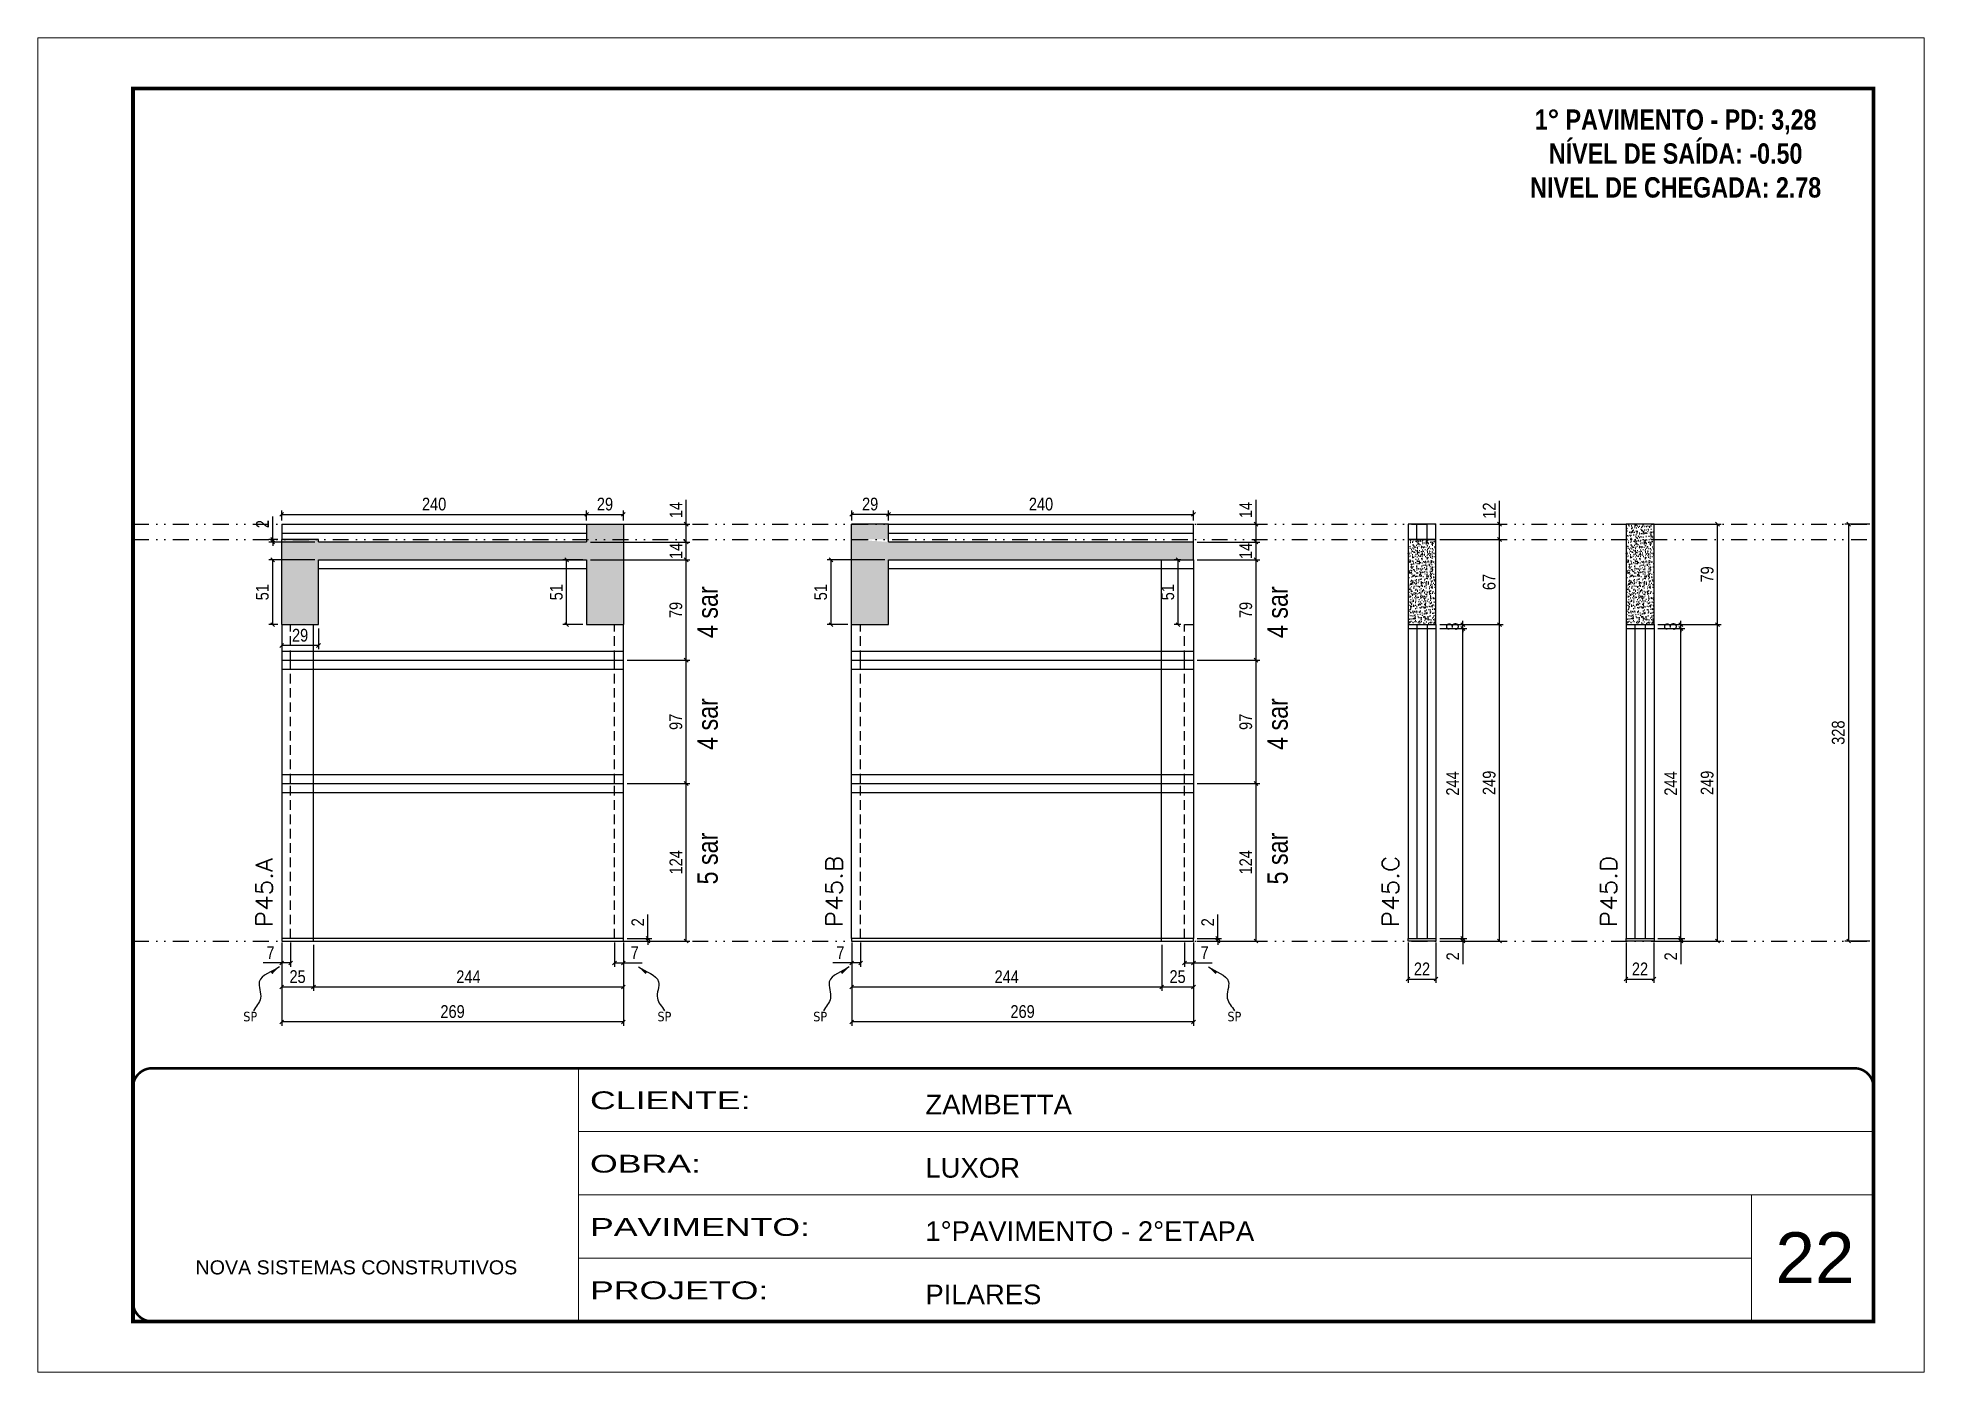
# Model space of a CAD drawing. Extents: x 14400 to 20667, y -21631 to 6985.
# Drawn here: x 16012 to 17497, y 192 to 1242 of the extents above; entities that cross this region are included whole.
import ezdxf

# ---------------------------------------------------------------- set-up
doc = ezdxf.new("R2010")
doc.units = 0
for name, pattern in [('CONTINUO', [0]), ('DASHED', [0.75, 0.5, -0.25]), ('DIVIDE2', [0.625, 0.25, -0.125, 0, -0.125, 0, -0.125]), ('HIDDEN', [0.375, 0.25, -0.125])]:
    doc.linetypes.add(name, pattern=pattern)
for name, color, linetype, lineweight in [('CARIMBO', 255, 'Continuous', 9), ('Folhas', 255, 'Continuous', 9), ('SARRAFO DE PRESSAO', 251, 'DASHED', 9), ('Texto Seção', 7, 'Continuous', 15)]:
    doc.layers.add(name, color=color, linetype=linetype, lineweight=lineweight)
for name, color, linetype in [('COTA', 241, 'Continuous'), ('NOMENCLATURA', 7, 'Continuous'), ('Nível', 160, 'Continuous'), ('Painéis', 200, 'Continuous'), ('SARR_2.2x7', 40, 'Continuous'), ('texto', 7, 'Continuous')]:
    doc.layers.add(name, color=color, linetype=linetype)
doc.styles.add('ARIAL', font='arial.ttf')
doc.styles.add('ARIAL_NARROW', font='ARIALN.TTF', dxfattribs={"height": 0.2})
doc.styles.add('COTA TECNICA', font='techl___.ttf', dxfattribs={"height": 10})
doc.styles.add('COTA TECNICA-50', font='techl___.ttf', dxfattribs={"height": 10})
doc.styles.add('REGUA-120', font='ROMANS.shx', dxfattribs={"height": 15})
doc.styles.add('ROMANC', font='techb___.ttf', dxfattribs={"height": 2.5})
doc.styles.get("Standard").update_dxf_attribs({"font": 'arial.ttf'})
doc.styles.add('Tecnologia', font='')
doc.styles.get('Tecnologia').set_extended_font_data('Forgotten Futurist')
doc.dimstyles.new('COTA PAINEL-50', dxfattribs={"dimtxt": 10, "dimasz": 3, "dimexe": 3, "dimexo": 3, "dimgap": 3, "dimtad": 1, "dimdec": 1, "dimzin": 12, "dimdsep": 46, "dimtxsty": 'COTA TECNICA-50', "dimblk1": 'OBLIQUE', "dimblk2": 'OBLIQUE', "dimsah": 1, "dimcen": 0.9, "dimclrd": 4, "dimclre": 4, "dimclrt": 240, "dimadec": 1, "dimazin": 3, "dimtfac": 1, "dimtdec": 1, "dimtmove": 0, "dimatfit": 3, "dimfxl": 1, "dimtolj": 1, "dimtzin": 12, "dimarcsym": 0})
doc.dimstyles.new('PAINEL', dxfattribs={"dimtxt": 10, "dimasz": 3, "dimexe": 3, "dimexo": 3, "dimgap": 3, "dimtad": 1, "dimdec": 1, "dimzin": 12, "dimdsep": 46, "dimtxsty": 'COTA TECNICA', "dimblk1": 'OBLIQUE', "dimblk2": 'OBLIQUE', "dimsah": 1, "dimcen": 0.9, "dimclrd": 4, "dimclre": 4, "dimclrt": 240, "dimadec": 1, "dimazin": 3, "dimtfac": 1, "dimtdec": 1, "dimtmove": 0, "dimatfit": 3, "dimfxl": 1, "dimtolj": 1, "dimtzin": 12, "dimarcsym": 0})
doc.dimstyles.get("Standard").update_dxf_attribs({"dimtxt": 0.18, "dimasz": 0.18, "dimexe": 0.18, "dimexo": 0.0625, "dimgap": 0.09, "dimtad": 0, "dimtih": 1, "dimtoh": 1, "dimdec": 4, "dimzin": 0, "dimdsep": 46, "dimtxsty": 'Standard', "dimcen": 0.09, "dimadec": 0, "dimazin": 0, "dimtfac": 1, "dimtdec": 4, "dimtofl": 0, "dimtmove": 0, "dimatfit": 3, "dimfxl": 1, "dimtolj": 1, "dimtzin": 0, "dimarcsym": 0})

msp = doc.modelspace()

# ---------------------------------------------------------------- texts
at = {"layer": 'CARIMBO', "style": 'ARIAL'}
msp.add_text('22', height=40, dxfattribs=at).set_placement((17379.83, 262))
at = {"layer": 'NOMENCLATURA', "style": 'ARIAL_NARROW'}
for s, p in [('4 sar', (16547.26, 769.5)), ('4 sar', (16995.9, 769.5)), ('4 sar', (16547.26, 681.5)), ('4 sar', (16995.9, 681.5)), ('5 sar', (16547.26, 575.65)), ('5 sar', (16995.9, 575.65))]:
    msp.add_text(s, height=16, rotation=90, dxfattribs=at).set_placement(p)
at = {"layer": 'NOMENCLATURA', "color": 2, "insert": (17301.29, 1185.44), "char_height": 16, "attachment_point": 2, "style": 'ROMANC'}
msp.add_mtext_dynamic_manual_height_columns('1° PAVIMENTO - PD: 3,28\\PNÍVEL DE SAÍDA: -0.50\\PNIVEL DE CHEGADA: 2.78', width=432.3511, gutter_width=1, heights=[0], dxfattribs=at)
at = {"layer": 'texto', "color": 0, "char_height": 7.5, "attachment_point": 5}
for insert in [(16179.24, 471.64), (16505.26, 471.64), (16627.88, 471.64), (16953.9, 471.64)]:
    msp.add_mtext('{\\fTahoma|b0|i0|c0|p34;\\C4;SP}', dxfattribs=dict(at, insert=insert))
at = {"layer": 'Texto Seção', "style": 'REGUA-120', "width": 1.1}
for s, p in [('P45.A', (16196.77, 541.9)), ('P45.B', (16645.4, 541.9)), ('P45.C', (17083.34, 541.9)), ('P45.D', (17254.98, 541.9))]:
    msp.add_text(s, height=13, rotation=90, dxfattribs=at).set_placement(p)

# ---------------------------------------------------------------- blocks, each defined once
blk = doc.blocks.new('9999999999')
at = {"color": 30, "linetype": 'CONTINUO'}
for p, q in [((98564.6, 34230.2), (98564.6, 34429.4)), ((98564.6, 34379.6), (99584, 34379.6)), ((98564.6, 34329.8), (99488, 34329.8)), ((99584, 34329.8), (99488, 34329.8)), ((99488, 34329.8), (99488, 34230.2)), ((98564.6, 34280), (99488, 34280))]:
    blk.add_line(p, q, dxfattribs=at)
at = {"color": 30, "linetype": 'CONTINUO', "const_width": 2}
blk.add_lwpolyline([(99584, 34230.2), (99584, 34414.4, 0.414214), (99569, 34429.4), (98229, 34429.4, 0.414214), (98214, 34414.4), (98214, 34245.2, 0.414214), (98229, 34230.2), (99584, 34230.2)], format="xyb", dxfattribs=at)
at = {"layer": 'Folhas'}
blk.add_lwpolyline([(98139, 34190.2), (99624, 34190.2), (99624, 35240.2), (98139, 35240.2)], close=True, dxfattribs=at)
at = {"layer": 'Folhas', "color": 30, "const_width": 3}
blk.add_lwpolyline([(98214, 34230.2), (99584, 34230.2), (99584, 35200.2), (98214, 35200.2)], close=True, dxfattribs=at)
at = {"color": 7, "linetype": 'Continuous', "ltscale": 5, "style": 'ARIAL'}
for s, height, p in [('ZAMBETTA', 15.48, (98837.7, 34393.1)), ('LUXOR', 15.48, (98837.7, 34343.3)), ('1°PAVIMENTO - 2°ETAPA', 15.483, (98837.7, 34293.5)), ('NOVA SISTEMAS CONSTRUTIVOS', 11.059, (98263.2, 34267.2)), ('PILARES', 15.48, (98837.7, 34243.7))]:
    blk.add_text(s, height=height, dxfattribs=at).set_placement(p)
at = {"layer": 'Folhas', "color": 7, "style": 'Tecnologia', "width": 1.5}
for s, p in [('CLIENTE:', (98573.7, 34397.2)), ('OBRA:', (98573.7, 34347.3)), ('PAVIMENTO:', (98573.7, 34297.5)), ('PROJETO:', (98573.7, 34247.7))]:
    blk.add_text(s, height=14, dxfattribs=at).set_placement(p)
blk = doc.blocks.new('_Oblique')
at = {"color": 0, "linetype": 'ByBlock', "lineweight": -2}
blk.add_line((-0.5, -0.5), (0.5, 0.5), dxfattribs=at)
blk = doc.blocks.new('*D1197')
at = {"layer": 'COTA', "color": 4, "lineweight": -2, "transparency": 16777216}
for p, q in [((16652.7, 530.1), (16652.7, 464.5)), ((16921.7, 530.1), (16921.7, 464.5)), ((16921.7, 467.5), (16652.7, 467.5))]:
    blk.add_line(p, q, dxfattribs=at)
at = {"layer": 'Defpoints', "color": 0, "transparency": 16777216}
for p in [(16652.7, 533.1), (16921.7, 533.1), (16652.7, 467.5)]:
    blk.add_point(p, dxfattribs=at)
at = {"layer": 'COTA', "color": 4, "lineweight": -2, "transparency": 16777216, "xscale": 3, "yscale": 3, "zscale": 3, "rotation": 180}
blk.add_blockref('_Oblique', (16652.7, 467.5), dxfattribs=at)
at = {"layer": 'COTA', "color": 4, "lineweight": -2, "transparency": 16777216, "xscale": 3, "yscale": 3, "zscale": 3}
blk.add_blockref('_Oblique', (16921.7, 467.5), dxfattribs=at)
at = {"layer": 'COTA', "color": 240, "transparency": 16777216, "insert": (16787.2, 475.6), "char_height": 10, "attachment_point": 5, "style": 'COTA TECNICA'}
blk.add_mtext('\\A1;269', dxfattribs=at)
blk = doc.blocks.new('*D1198')
at = {"layer": 'COTA', "color": 4, "lineweight": -2, "transparency": 16777216}
for p, q in [((16914.7, 530.1), (16914.7, 510.9)), ((16921.7, 528.1), (16921.7, 510.9)), ((16914.7, 513.9), (16921.7, 513.9)), ((16921.7, 513.9), (16936.4, 513.9))]:
    blk.add_line(p, q, dxfattribs=at)
at = {"layer": 'Defpoints', "color": 0, "transparency": 16777216}
for p in [(16914.7, 533.1), (16921.7, 531.1), (16921.7, 513.9)]:
    blk.add_point(p, dxfattribs=at)
at = {"layer": 'COTA', "color": 4, "lineweight": -2, "transparency": 16777216, "xscale": 3, "yscale": 3, "zscale": 3, "rotation": 180}
blk.add_blockref('_Oblique', (16914.7, 513.9), dxfattribs=at)
at = {"layer": 'COTA', "color": 4, "lineweight": -2, "transparency": 16777216, "xscale": 3, "yscale": 3, "zscale": 3}
blk.add_blockref('_Oblique', (16921.7, 513.9), dxfattribs=at)
at = {"layer": 'COTA', "color": 240, "transparency": 16777216, "insert": (16930.5, 522), "char_height": 10, "attachment_point": 5, "style": 'COTA TECNICA-50'}
blk.add_mtext('\\A1;7', dxfattribs=at)
blk = doc.blocks.new('*D1199')
at = {"layer": 'COTA', "color": 4, "lineweight": -2, "transparency": 16777216}
for p, q in [((16652.7, 528.1), (16652.7, 510.9)), ((16659.7, 530.1), (16659.7, 510.9)), ((16652.7, 513.9), (16637.9, 513.9)), ((16659.7, 513.9), (16652.7, 513.9))]:
    blk.add_line(p, q, dxfattribs=at)
at = {"layer": 'Defpoints', "color": 0, "transparency": 16777216}
for p in [(16652.7, 531.1), (16659.7, 533.1), (16652.7, 513.9)]:
    blk.add_point(p, dxfattribs=at)
at = {"layer": 'COTA', "color": 4, "lineweight": -2, "transparency": 16777216, "xscale": 3, "yscale": 3, "zscale": 3, "rotation": 180}
blk.add_blockref('_Oblique', (16652.7, 513.9), dxfattribs=at)
at = {"layer": 'COTA', "color": 4, "lineweight": -2, "transparency": 16777216, "xscale": 3, "yscale": 3, "zscale": 3}
blk.add_blockref('_Oblique', (16659.7, 513.9), dxfattribs=at)
at = {"layer": 'COTA', "color": 240, "transparency": 16777216, "insert": (16643.8, 522), "char_height": 10, "attachment_point": 5, "style": 'COTA TECNICA-50'}
blk.add_mtext('\\A1;7', dxfattribs=at)
blk = doc.blocks.new('*D1200')
at = {"layer": 'COTA', "color": 4, "lineweight": -2, "transparency": 16777216}
for p, q in [((16940.9, 533.1), (16940.9, 551.9)), ((16924.7, 533.1), (16943.9, 533.1)), ((16924.7, 531.1), (16943.9, 531.1)), ((16940.9, 531.1), (16940.9, 533.1)), ((16940.9, 531.1), (16940.9, 528.1))]:
    blk.add_line(p, q, dxfattribs=at)
at = {"layer": 'Defpoints', "color": 0, "transparency": 16777216}
for p in [(16921.7, 533.1), (16921.7, 531.1), (16940.9, 531.1)]:
    blk.add_point(p, dxfattribs=at)
at = {"layer": 'COTA', "color": 4, "lineweight": -2, "transparency": 16777216, "xscale": 3, "yscale": 3, "zscale": 3}
for p, rotation in [((16940.9, 533.1), 270), ((16940.9, 531.1), 90)]:
    blk.add_blockref('_Oblique', p, dxfattribs=dict(at, rotation=rotation))
at = {"layer": 'COTA', "color": 240, "transparency": 16777216, "insert": (16932.9, 545.9), "char_height": 10, "attachment_point": 5, "rotation": 90, "style": 'COTA TECNICA-50'}
blk.add_mtext('\\A1;2', dxfattribs=at)
blk = doc.blocks.new('*D1201')
at = {"layer": 'COTA', "color": 4, "linetype": 'ByBlock', "lineweight": -2, "transparency": 16777216}
for p, q in [((16924.7, 655.1), (16974, 655.1)), ((16971, 531.1), (16971, 655.1)), ((16924.7, 531.1), (16974, 531.1))]:
    blk.add_line(p, q, dxfattribs=at)
at = {"layer": 'Defpoints', "color": 0, "linetype": 'ByBlock', "transparency": 16777216}
for p in [(16921.7, 655.1), (16971, 655.1), (16921.7, 531.1)]:
    blk.add_point(p, dxfattribs=at)
at = {"layer": 'COTA', "color": 4, "linetype": 'ByBlock', "lineweight": -2, "transparency": 16777216, "xscale": 3, "yscale": 3, "zscale": 3}
for p, rotation in [((16971, 655.1), 90), ((16971, 531.1), 270)]:
    blk.add_blockref('_Oblique', p, dxfattribs=dict(at, rotation=rotation))
at = {"layer": 'COTA', "color": 240, "linetype": 'ByBlock', "transparency": 16777216, "insert": (16962.9, 593.1), "char_height": 10, "attachment_point": 5, "rotation": 90, "style": 'COTA TECNICA'}
blk.add_mtext('\\A1;124', dxfattribs=at)
blk = doc.blocks.new('*D1202')
at = {"layer": 'COTA', "color": 4, "lineweight": -2, "transparency": 16777216}
for p, q in [((16896.7, 528.1), (16896.7, 492)), ((16921.7, 528.1), (16921.7, 492)), ((16896.7, 495), (16921.7, 495))]:
    blk.add_line(p, q, dxfattribs=at)
at = {"layer": 'Defpoints', "color": 0, "transparency": 16777216}
for p in [(16896.7, 531.1), (16921.7, 531.1), (16921.7, 495)]:
    blk.add_point(p, dxfattribs=at)
at = {"layer": 'COTA', "color": 4, "lineweight": -2, "transparency": 16777216, "xscale": 3, "yscale": 3, "zscale": 3, "rotation": 180}
blk.add_blockref('_Oblique', (16896.7, 495), dxfattribs=at)
at = {"layer": 'COTA', "color": 4, "lineweight": -2, "transparency": 16777216, "xscale": 3, "yscale": 3, "zscale": 3}
blk.add_blockref('_Oblique', (16921.7, 495), dxfattribs=at)
at = {"layer": 'COTA', "color": 240, "transparency": 16777216, "insert": (16909.2, 503.1), "char_height": 10, "attachment_point": 5, "style": 'COTA TECNICA'}
blk.add_mtext('\\A1;25', dxfattribs=at)
blk = doc.blocks.new('*D1203')
at = {"layer": 'COTA', "color": 4, "lineweight": -2, "transparency": 16777216}
for p, q in [((16652.7, 528.1), (16652.7, 492)), ((16896.7, 528.1), (16896.7, 492)), ((16652.7, 495), (16896.7, 495))]:
    blk.add_line(p, q, dxfattribs=at)
at = {"layer": 'Defpoints', "color": 0, "transparency": 16777216}
for p in [(16652.7, 531.1), (16896.7, 531.1), (16896.7, 495)]:
    blk.add_point(p, dxfattribs=at)
at = {"layer": 'COTA', "color": 4, "lineweight": -2, "transparency": 16777216, "xscale": 3, "yscale": 3, "zscale": 3, "rotation": 180}
blk.add_blockref('_Oblique', (16652.7, 495), dxfattribs=at)
at = {"layer": 'COTA', "color": 4, "lineweight": -2, "transparency": 16777216, "xscale": 3, "yscale": 3, "zscale": 3}
blk.add_blockref('_Oblique', (16896.7, 495), dxfattribs=at)
at = {"layer": 'COTA', "color": 240, "transparency": 16777216, "insert": (16774.7, 503), "char_height": 10, "attachment_point": 5, "style": 'COTA TECNICA'}
blk.add_mtext('\\A1;244', dxfattribs=at)
blk = doc.blocks.new('*D1204')
at = {"layer": 'COTA', "color": 4, "lineweight": -2, "transparency": 16777216}
for p, q in [((16204, 530.1), (16204, 464.5)), ((16473, 530.1), (16473, 464.5)), ((16473, 467.5), (16204, 467.5))]:
    blk.add_line(p, q, dxfattribs=at)
at = {"layer": 'Defpoints', "color": 0, "transparency": 16777216}
for p in [(16204, 533.1), (16473, 533.1), (16204, 467.5)]:
    blk.add_point(p, dxfattribs=at)
at = {"layer": 'COTA', "color": 4, "lineweight": -2, "transparency": 16777216, "xscale": 3, "yscale": 3, "zscale": 3, "rotation": 180}
blk.add_blockref('_Oblique', (16204, 467.5), dxfattribs=at)
at = {"layer": 'COTA', "color": 4, "lineweight": -2, "transparency": 16777216, "xscale": 3, "yscale": 3, "zscale": 3}
blk.add_blockref('_Oblique', (16473, 467.5), dxfattribs=at)
at = {"layer": 'COTA', "color": 240, "transparency": 16777216, "insert": (16338.5, 475.6), "char_height": 10, "attachment_point": 5, "style": 'COTA TECNICA'}
blk.add_mtext('\\A1;269', dxfattribs=at)
blk = doc.blocks.new('*D1205')
at = {"layer": 'COTA', "color": 4, "lineweight": -2, "transparency": 16777216}
for p, q in [((16466, 530.1), (16466, 510.9)), ((16473, 528.1), (16473, 510.9)), ((16466, 513.9), (16473, 513.9)), ((16473, 513.9), (16487.7, 513.9))]:
    blk.add_line(p, q, dxfattribs=at)
at = {"layer": 'Defpoints', "color": 0, "transparency": 16777216}
for p in [(16466, 533.1), (16473, 531.1), (16473, 513.9)]:
    blk.add_point(p, dxfattribs=at)
at = {"layer": 'COTA', "color": 4, "lineweight": -2, "transparency": 16777216, "xscale": 3, "yscale": 3, "zscale": 3, "rotation": 180}
blk.add_blockref('_Oblique', (16466, 513.9), dxfattribs=at)
at = {"layer": 'COTA', "color": 4, "lineweight": -2, "transparency": 16777216, "xscale": 3, "yscale": 3, "zscale": 3}
blk.add_blockref('_Oblique', (16473, 513.9), dxfattribs=at)
at = {"layer": 'COTA', "color": 240, "transparency": 16777216, "insert": (16481.9, 522), "char_height": 10, "attachment_point": 5, "style": 'COTA TECNICA-50'}
blk.add_mtext('\\A1;7', dxfattribs=at)
blk = doc.blocks.new('*D1206')
at = {"layer": 'COTA', "color": 4, "lineweight": -2, "transparency": 16777216}
for p, q in [((16204, 528.1), (16204, 510.9)), ((16211, 530.1), (16211, 510.9)), ((16204, 513.9), (16189.3, 513.9)), ((16211, 513.9), (16204, 513.9))]:
    blk.add_line(p, q, dxfattribs=at)
at = {"layer": 'Defpoints', "color": 0, "transparency": 16777216}
for p in [(16204, 531.1), (16211, 533.1), (16204, 513.9)]:
    blk.add_point(p, dxfattribs=at)
at = {"layer": 'COTA', "color": 4, "lineweight": -2, "transparency": 16777216, "xscale": 3, "yscale": 3, "zscale": 3, "rotation": 180}
blk.add_blockref('_Oblique', (16204, 513.9), dxfattribs=at)
at = {"layer": 'COTA', "color": 4, "lineweight": -2, "transparency": 16777216, "xscale": 3, "yscale": 3, "zscale": 3}
blk.add_blockref('_Oblique', (16211, 513.9), dxfattribs=at)
at = {"layer": 'COTA', "color": 240, "transparency": 16777216, "insert": (16195.2, 522), "char_height": 10, "attachment_point": 5, "style": 'COTA TECNICA-50'}
blk.add_mtext('\\A1;7', dxfattribs=at)
blk = doc.blocks.new('*D1207')
at = {"layer": 'COTA', "color": 4, "lineweight": -2, "transparency": 16777216}
for p, q in [((16492.3, 533.1), (16492.3, 551.9)), ((16476, 533.1), (16495.3, 533.1)), ((16476, 531.1), (16495.3, 531.1)), ((16492.3, 531.1), (16492.3, 533.1)), ((16492.3, 531.1), (16492.3, 528.1))]:
    blk.add_line(p, q, dxfattribs=at)
at = {"layer": 'Defpoints', "color": 0, "transparency": 16777216}
for p in [(16473, 533.1), (16473, 531.1), (16492.3, 531.1)]:
    blk.add_point(p, dxfattribs=at)
at = {"layer": 'COTA', "color": 4, "lineweight": -2, "transparency": 16777216, "xscale": 3, "yscale": 3, "zscale": 3}
for p, rotation in [((16492.3, 533.1), 270), ((16492.3, 531.1), 90)]:
    blk.add_blockref('_Oblique', p, dxfattribs=dict(at, rotation=rotation))
at = {"layer": 'COTA', "color": 240, "transparency": 16777216, "insert": (16484.3, 545.9), "char_height": 10, "attachment_point": 5, "rotation": 90, "style": 'COTA TECNICA-50'}
blk.add_mtext('\\A1;2', dxfattribs=at)
blk = doc.blocks.new('*D1208')
at = {"layer": 'COTA', "color": 4, "linetype": 'ByBlock', "lineweight": -2, "transparency": 16777216}
for p, q in [((16476, 655.1), (16525.4, 655.1)), ((16522.4, 531.1), (16522.4, 655.1)), ((16476, 531.1), (16525.4, 531.1))]:
    blk.add_line(p, q, dxfattribs=at)
at = {"layer": 'Defpoints', "color": 0, "linetype": 'ByBlock', "transparency": 16777216}
for p in [(16473, 655.1), (16522.4, 655.1), (16473, 531.1)]:
    blk.add_point(p, dxfattribs=at)
at = {"layer": 'COTA', "color": 4, "linetype": 'ByBlock', "lineweight": -2, "transparency": 16777216, "xscale": 3, "yscale": 3, "zscale": 3}
for p, rotation in [((16522.4, 655.1), 90), ((16522.4, 531.1), 270)]:
    blk.add_blockref('_Oblique', p, dxfattribs=dict(at, rotation=rotation))
at = {"layer": 'COTA', "color": 240, "linetype": 'ByBlock', "transparency": 16777216, "insert": (16514.3, 593.1), "char_height": 10, "attachment_point": 5, "rotation": 90, "style": 'COTA TECNICA'}
blk.add_mtext('\\A1;124', dxfattribs=at)
blk = doc.blocks.new('*D1209')
at = {"layer": 'COTA', "color": 4, "lineweight": -2, "transparency": 16777216}
for p, q in [((16229, 528.1), (16229, 492)), ((16473, 528.1), (16473, 492)), ((16229, 495), (16473, 495))]:
    blk.add_line(p, q, dxfattribs=at)
at = {"layer": 'Defpoints', "color": 0, "transparency": 16777216}
for p in [(16229, 531.1), (16473, 531.1), (16473, 495)]:
    blk.add_point(p, dxfattribs=at)
at = {"layer": 'COTA', "color": 4, "lineweight": -2, "transparency": 16777216, "xscale": 3, "yscale": 3, "zscale": 3, "rotation": 180}
blk.add_blockref('_Oblique', (16229, 495), dxfattribs=at)
at = {"layer": 'COTA', "color": 4, "lineweight": -2, "transparency": 16777216, "xscale": 3, "yscale": 3, "zscale": 3}
blk.add_blockref('_Oblique', (16473, 495), dxfattribs=at)
at = {"layer": 'COTA', "color": 240, "transparency": 16777216, "insert": (16351, 503), "char_height": 10, "attachment_point": 5, "style": 'COTA TECNICA'}
blk.add_mtext('\\A1;244', dxfattribs=at)
blk = doc.blocks.new('*D1210')
at = {"layer": 'COTA', "color": 4, "lineweight": -2, "transparency": 16777216}
for p, q in [((16204, 528.1), (16204, 492)), ((16229, 528.1), (16229, 492)), ((16204, 495), (16229, 495))]:
    blk.add_line(p, q, dxfattribs=at)
at = {"layer": 'Defpoints', "color": 0, "transparency": 16777216}
for p in [(16204, 531.1), (16229, 531.1), (16229, 495)]:
    blk.add_point(p, dxfattribs=at)
at = {"layer": 'COTA', "color": 4, "lineweight": -2, "transparency": 16777216, "xscale": 3, "yscale": 3, "zscale": 3, "rotation": 180}
blk.add_blockref('_Oblique', (16204, 495), dxfattribs=at)
at = {"layer": 'COTA', "color": 4, "lineweight": -2, "transparency": 16777216, "xscale": 3, "yscale": 3, "zscale": 3}
blk.add_blockref('_Oblique', (16229, 495), dxfattribs=at)
at = {"layer": 'COTA', "color": 240, "transparency": 16777216, "insert": (16216.5, 503.1), "char_height": 10, "attachment_point": 5, "style": 'COTA TECNICA'}
blk.add_mtext('\\A1;25', dxfattribs=at)
blk = doc.blocks.new('*D1211')
at = {"layer": 'COTA', "color": 4, "lineweight": -2, "transparency": 16777216}
for p, q in [((16447, 845.1), (16525.4, 845.1)), ((16522.4, 831.1), (16522.4, 845.1)), ((16447, 831.1), (16525.4, 831.1))]:
    blk.add_line(p, q, dxfattribs=at)
at = {"layer": 'Defpoints', "color": 0, "transparency": 16777216}
for p in [(16444, 845.1), (16522.4, 845.1), (16444, 831.1)]:
    blk.add_point(p, dxfattribs=at)
at = {"layer": 'COTA', "color": 4, "lineweight": -2, "transparency": 16777216, "xscale": 3, "yscale": 3, "zscale": 3}
for p, rotation in [((16522.4, 845.1), 90), ((16522.4, 831.1), 270)]:
    blk.add_blockref('_Oblique', p, dxfattribs=dict(at, rotation=rotation))
at = {"layer": 'COTA', "color": 240, "transparency": 16777216, "insert": (16514.3, 838.1), "char_height": 10, "attachment_point": 5, "rotation": 90, "style": 'COTA TECNICA'}
blk.add_mtext('\\A1;14', dxfattribs=at)
blk = doc.blocks.new('*D1212')
at = {"layer": 'COTA', "color": 4, "lineweight": -2, "transparency": 16777216}
for p, q in [((16924.7, 752.1), (16974, 752.1)), ((16971, 655.1), (16971, 752.1)), ((16924.7, 655.1), (16974, 655.1))]:
    blk.add_line(p, q, dxfattribs=at)
at = {"layer": 'Defpoints', "color": 0, "transparency": 16777216}
for p in [(16921.7, 752.1), (16971, 752.1), (16921.7, 655.1)]:
    blk.add_point(p, dxfattribs=at)
at = {"layer": 'COTA', "color": 4, "lineweight": -2, "transparency": 16777216, "xscale": 3, "yscale": 3, "zscale": 3}
for p, rotation in [((16971, 752.1), 90), ((16971, 655.1), 270)]:
    blk.add_blockref('_Oblique', p, dxfattribs=dict(at, rotation=rotation))
at = {"layer": 'COTA', "color": 240, "transparency": 16777216, "insert": (16962.9, 703.6), "char_height": 10, "attachment_point": 5, "rotation": 90, "style": 'COTA TECNICA'}
blk.add_mtext('\\A1;97', dxfattribs=at)
blk = doc.blocks.new('*D1213')
at = {"layer": 'COTA', "color": 4, "lineweight": -2, "transparency": 16777216}
for p, q in [((16924.7, 831.1), (16974, 831.1)), ((16971, 752.1), (16971, 831.1)), ((16924.7, 752.1), (16974, 752.1))]:
    blk.add_line(p, q, dxfattribs=at)
at = {"layer": 'Defpoints', "color": 0, "transparency": 16777216}
for p in [(16921.7, 831.1), (16971, 831.1), (16921.7, 752.1)]:
    blk.add_point(p, dxfattribs=at)
at = {"layer": 'COTA', "color": 4, "lineweight": -2, "transparency": 16777216, "xscale": 3, "yscale": 3, "zscale": 3}
for p, rotation in [((16971, 831.1), 90), ((16971, 752.1), 270)]:
    blk.add_blockref('_Oblique', p, dxfattribs=dict(at, rotation=rotation))
at = {"layer": 'COTA', "color": 240, "transparency": 16777216, "insert": (16962.9, 791.6), "char_height": 10, "attachment_point": 5, "rotation": 90, "style": 'COTA TECNICA'}
blk.add_mtext('\\A1;79', dxfattribs=at)
blk = doc.blocks.new('*D1214')
at = {"layer": 'COTA', "color": 4, "lineweight": -2, "transparency": 16777216}
for p, q in [((16924.7, 845.1), (16974, 845.1)), ((16971, 831.1), (16971, 845.1)), ((16924.7, 831.1), (16974, 831.1))]:
    blk.add_line(p, q, dxfattribs=at)
at = {"layer": 'Defpoints', "color": 0, "transparency": 16777216}
for p in [(16921.7, 845.1), (16971, 845.1), (16921.7, 831.1)]:
    blk.add_point(p, dxfattribs=at)
at = {"layer": 'COTA', "color": 4, "lineweight": -2, "transparency": 16777216, "xscale": 3, "yscale": 3, "zscale": 3}
for p, rotation in [((16971, 845.1), 90), ((16971, 831.1), 270)]:
    blk.add_blockref('_Oblique', p, dxfattribs=dict(at, rotation=rotation))
at = {"layer": 'COTA', "color": 240, "transparency": 16777216, "insert": (16962.9, 838.1), "char_height": 10, "attachment_point": 5, "rotation": 90, "style": 'COTA TECNICA'}
blk.add_mtext('\\A1;14', dxfattribs=at)
blk = doc.blocks.new('*D1189')
at = {"layer": 'COTA', "color": 4, "lineweight": -2, "transparency": 16777216}
for p, q in [((16476, 752.1), (16525.4, 752.1)), ((16522.4, 655.1), (16522.4, 752.1)), ((16476, 655.1), (16525.4, 655.1))]:
    blk.add_line(p, q, dxfattribs=at)
at = {"layer": 'Defpoints', "color": 0, "transparency": 16777216}
for p in [(16473, 752.1), (16522.4, 752.1), (16473, 655.1)]:
    blk.add_point(p, dxfattribs=at)
at = {"layer": 'COTA', "color": 4, "lineweight": -2, "transparency": 16777216, "xscale": 3, "yscale": 3, "zscale": 3}
for p, rotation in [((16522.4, 752.1), 90), ((16522.4, 655.1), 270)]:
    blk.add_blockref('_Oblique', p, dxfattribs=dict(at, rotation=rotation))
at = {"layer": 'COTA', "color": 240, "transparency": 16777216, "insert": (16514.3, 703.6), "char_height": 10, "attachment_point": 5, "rotation": 90, "style": 'COTA TECNICA'}
blk.add_mtext('\\A1;97', dxfattribs=at)
blk = doc.blocks.new('*D1190')
at = {"layer": 'COTA', "color": 4, "lineweight": -2, "transparency": 16777216}
for p, q in [((16447, 831.1), (16525.4, 831.1)), ((16522.4, 752.1), (16522.4, 831.1)), ((16476, 752.1), (16525.4, 752.1))]:
    blk.add_line(p, q, dxfattribs=at)
at = {"layer": 'Defpoints', "color": 0, "transparency": 16777216}
for p in [(16444, 831.1), (16522.4, 831.1), (16473, 752.1)]:
    blk.add_point(p, dxfattribs=at)
at = {"layer": 'COTA', "color": 4, "lineweight": -2, "transparency": 16777216, "xscale": 3, "yscale": 3, "zscale": 3}
for p, rotation in [((16522.4, 831.1), 90), ((16522.4, 752.1), 270)]:
    blk.add_blockref('_Oblique', p, dxfattribs=dict(at, rotation=rotation))
at = {"layer": 'COTA', "color": 240, "transparency": 16777216, "insert": (16514.3, 791.6), "char_height": 10, "attachment_point": 5, "rotation": 90, "style": 'COTA TECNICA'}
blk.add_mtext('\\A1;79', dxfattribs=at)
blk = doc.blocks.new('*D1215')
at = {"layer": 'COTA', "color": 4, "lineweight": -2, "transparency": 16777216}
for p, q in [((17454, 859.1), (17434.5, 859.1)), ((17437.5, 531.1), (17437.5, 859.1)), ((17454, 531.1), (17434.5, 531.1))]:
    blk.add_line(p, q, dxfattribs=at)
at = {"layer": 'Defpoints', "color": 0, "transparency": 16777216}
for p in [(17437.5, 859.1), (17457, 859.1), (17457, 531.1)]:
    blk.add_point(p, dxfattribs=at)
at = {"layer": 'COTA', "color": 4, "lineweight": -2, "transparency": 16777216, "xscale": 3, "yscale": 3, "zscale": 3}
for p, rotation in [((17437.5, 859.1), 90), ((17437.5, 531.1), 270)]:
    blk.add_blockref('_Oblique', p, dxfattribs=dict(at, rotation=rotation))
at = {"layer": 'COTA', "color": 240, "transparency": 16777216, "insert": (17429.3, 695.1), "char_height": 10, "attachment_point": 5, "rotation": 90, "style": 'COTA TECNICA'}
blk.add_mtext('\\A1;328', dxfattribs=at)
blk = doc.blocks.new('*D1216')
at = {"layer": 'COTA', "color": 4, "lineweight": -2, "transparency": 16777216}
for p, q in [((16652.7, 862.1), (16652.7, 869.8)), ((16681.7, 866.8), (16652.7, 866.8)), ((16681.7, 862.1), (16681.7, 869.8))]:
    blk.add_line(p, q, dxfattribs=at)
at = {"layer": 'Defpoints', "color": 0, "transparency": 16777216}
for p in [(16652.7, 866.8), (16652.7, 859.1), (16681.7, 859.1)]:
    blk.add_point(p, dxfattribs=at)
at = {"layer": 'COTA', "color": 4, "lineweight": -2, "transparency": 16777216, "xscale": 3, "yscale": 3, "zscale": 3, "rotation": 180}
blk.add_blockref('_Oblique', (16652.7, 866.8), dxfattribs=at)
at = {"layer": 'COTA', "color": 4, "lineweight": -2, "transparency": 16777216, "xscale": 3, "yscale": 3, "zscale": 3}
blk.add_blockref('_Oblique', (16681.7, 866.8), dxfattribs=at)
at = {"layer": 'COTA', "color": 240, "transparency": 16777216, "insert": (16667.2, 874.9), "char_height": 10, "attachment_point": 5, "style": 'COTA TECNICA'}
blk.add_mtext('\\A1;29', dxfattribs=at)
blk = doc.blocks.new('*D1217')
at = {"layer": 'COTA', "color": 4, "lineweight": -2, "transparency": 16777216}
for p, q in [((16678.7, 831.1), (16633.4, 831.1)), ((16636.4, 780.1), (16636.4, 831.1)), ((16649.7, 780.1), (16633.4, 780.1))]:
    blk.add_line(p, q, dxfattribs=at)
at = {"layer": 'Defpoints', "color": 0, "transparency": 16777216}
for p in [(16636.4, 831.1), (16681.7, 831.1), (16652.7, 780.1)]:
    blk.add_point(p, dxfattribs=at)
at = {"layer": 'COTA', "color": 4, "lineweight": -2, "transparency": 16777216, "xscale": 3, "yscale": 3, "zscale": 3}
for p, rotation in [((16636.4, 831.1), 90), ((16636.4, 780.1), 270)]:
    blk.add_blockref('_Oblique', p, dxfattribs=dict(at, rotation=rotation))
at = {"layer": 'COTA', "color": 240, "transparency": 16777216, "insert": (16628.3, 805.6), "char_height": 10, "attachment_point": 5, "rotation": 90, "style": 'COTA TECNICA'}
blk.add_mtext('\\A1;51', dxfattribs=at)
blk = doc.blocks.new('*D1218')
at = {"layer": 'COTA', "color": 4, "lineweight": -2, "transparency": 16777216}
for p, q in [((16681.7, 862.1), (16681.7, 869.8)), ((16681.7, 866.8), (16921.7, 866.8)), ((16921.7, 862.1), (16921.7, 869.8))]:
    blk.add_line(p, q, dxfattribs=at)
at = {"layer": 'Defpoints', "color": 0, "transparency": 16777216}
for p in [(16921.7, 866.8), (16681.7, 859.1), (16921.7, 859.1)]:
    blk.add_point(p, dxfattribs=at)
at = {"layer": 'COTA', "color": 4, "lineweight": -2, "transparency": 16777216, "xscale": 3, "yscale": 3, "zscale": 3, "rotation": 180}
blk.add_blockref('_Oblique', (16681.7, 866.8), dxfattribs=at)
at = {"layer": 'COTA', "color": 4, "lineweight": -2, "transparency": 16777216, "xscale": 3, "yscale": 3, "zscale": 3}
blk.add_blockref('_Oblique', (16921.7, 866.8), dxfattribs=at)
at = {"layer": 'COTA', "color": 240, "transparency": 16777216, "insert": (16801.7, 874.9), "char_height": 10, "attachment_point": 5, "style": 'COTA TECNICA'}
blk.add_mtext('\\A1;240', dxfattribs=at)
blk = doc.blocks.new('*D1219')
at = {"layer": 'COTA', "color": 4, "lineweight": -2, "transparency": 16777216}
for p, q in [((16971, 859.1), (16971, 878.3)), ((16924.7, 859.1), (16974, 859.1)), ((16971, 845.1), (16971, 859.1)), ((16924.7, 845.1), (16974, 845.1))]:
    blk.add_line(p, q, dxfattribs=at)
at = {"layer": 'Defpoints', "color": 0, "transparency": 16777216}
for p in [(16921.7, 859.1), (16971, 859.1), (16921.7, 845.1)]:
    blk.add_point(p, dxfattribs=at)
at = {"layer": 'COTA', "color": 4, "lineweight": -2, "transparency": 16777216, "xscale": 3, "yscale": 3, "zscale": 3}
for p, rotation in [((16971, 859.1), 90), ((16971, 845.1), 270)]:
    blk.add_blockref('_Oblique', p, dxfattribs=dict(at, rotation=rotation))
at = {"layer": 'COTA', "color": 240, "transparency": 16777216, "insert": (16962.9, 870.2), "char_height": 10, "attachment_point": 5, "rotation": 90, "style": 'COTA TECNICA'}
blk.add_mtext('\\A1;14', dxfattribs=at)
blk = doc.blocks.new('*D1220')
at = {"layer": 'COTA', "color": 4, "lineweight": -2, "transparency": 16777216}
for p, q in [((16911.7, 831.1), (16906.6, 831.1)), ((16909.6, 780.1), (16909.6, 831.1)), ((16911.7, 780.1), (16906.6, 780.1))]:
    blk.add_line(p, q, dxfattribs=at)
at = {"layer": 'Defpoints', "color": 0, "transparency": 16777216}
for p in [(16909.6, 831.1), (16914.7, 831.1), (16914.7, 780.1)]:
    blk.add_point(p, dxfattribs=at)
at = {"layer": 'COTA', "color": 4, "lineweight": -2, "transparency": 16777216, "xscale": 3, "yscale": 3, "zscale": 3}
for p, rotation in [((16909.6, 831.1), 90), ((16909.6, 780.1), 270)]:
    blk.add_blockref('_Oblique', p, dxfattribs=dict(at, rotation=rotation))
at = {"layer": 'COTA', "color": 240, "transparency": 16777216, "insert": (16901.5, 805.6), "char_height": 10, "attachment_point": 5, "rotation": 90, "style": 'COTA TECNICA'}
blk.add_mtext('\\A1;51', dxfattribs=at)
blk = doc.blocks.new('*D1221')
at = {"layer": 'COTA', "color": 4, "lineweight": -2, "transparency": 16777216}
for p, q in [((16204, 862.1), (16204, 869.8)), ((16204, 866.8), (16444, 866.8)), ((16444, 862.1), (16444, 869.8))]:
    blk.add_line(p, q, dxfattribs=at)
at = {"layer": 'Defpoints', "color": 0, "transparency": 16777216}
for p in [(16444, 866.8), (16204, 859.1), (16444, 859.1)]:
    blk.add_point(p, dxfattribs=at)
at = {"layer": 'COTA', "color": 4, "lineweight": -2, "transparency": 16777216, "xscale": 3, "yscale": 3, "zscale": 3, "rotation": 180}
blk.add_blockref('_Oblique', (16204, 866.8), dxfattribs=at)
at = {"layer": 'COTA', "color": 4, "lineweight": -2, "transparency": 16777216, "xscale": 3, "yscale": 3, "zscale": 3}
blk.add_blockref('_Oblique', (16444, 866.8), dxfattribs=at)
at = {"layer": 'COTA', "color": 240, "transparency": 16777216, "insert": (16324, 874.9), "char_height": 10, "attachment_point": 5, "style": 'COTA TECNICA'}
blk.add_mtext('\\A1;240', dxfattribs=at)
blk = doc.blocks.new('*D1222')
at = {"layer": 'COTA', "color": 4, "lineweight": -2, "transparency": 16777216}
for p, q in [((16444, 862.1), (16444, 869.8)), ((16444, 866.8), (16473, 866.8)), ((16473, 862.1), (16473, 869.8))]:
    blk.add_line(p, q, dxfattribs=at)
at = {"layer": 'Defpoints', "color": 0, "transparency": 16777216}
for p in [(16473, 866.8), (16444, 859.1), (16473, 859.1)]:
    blk.add_point(p, dxfattribs=at)
at = {"layer": 'COTA', "color": 4, "lineweight": -2, "transparency": 16777216, "xscale": 3, "yscale": 3, "zscale": 3, "rotation": 180}
blk.add_blockref('_Oblique', (16444, 866.8), dxfattribs=at)
at = {"layer": 'COTA', "color": 4, "lineweight": -2, "transparency": 16777216, "xscale": 3, "yscale": 3, "zscale": 3}
blk.add_blockref('_Oblique', (16473, 866.8), dxfattribs=at)
at = {"layer": 'COTA', "color": 240, "transparency": 16777216, "insert": (16458.5, 874.9), "char_height": 10, "attachment_point": 5, "style": 'COTA TECNICA'}
blk.add_mtext('\\A1;29', dxfattribs=at)
blk = doc.blocks.new('*D1223')
at = {"layer": 'COTA', "color": 4, "lineweight": -2, "transparency": 16777216}
for p, q in [((16522.4, 859.1), (16522.4, 878.3)), ((16476, 859.1), (16525.4, 859.1)), ((16522.4, 845.1), (16522.4, 859.1)), ((16447, 845.1), (16525.4, 845.1))]:
    blk.add_line(p, q, dxfattribs=at)
at = {"layer": 'Defpoints', "color": 0, "transparency": 16777216}
for p in [(16473, 859.1), (16522.4, 859.1), (16444, 845.1)]:
    blk.add_point(p, dxfattribs=at)
at = {"layer": 'COTA', "color": 4, "lineweight": -2, "transparency": 16777216, "xscale": 3, "yscale": 3, "zscale": 3}
for p, rotation in [((16522.4, 859.1), 90), ((16522.4, 845.1), 270)]:
    blk.add_blockref('_Oblique', p, dxfattribs=dict(at, rotation=rotation))
at = {"layer": 'COTA', "color": 240, "transparency": 16777216, "insert": (16514.3, 870.2), "char_height": 10, "attachment_point": 5, "rotation": 90, "style": 'COTA TECNICA'}
blk.add_mtext('\\A1;14', dxfattribs=at)
blk = doc.blocks.new('*D1224')
at = {"layer": 'COTA', "color": 4, "lineweight": -2, "transparency": 16777216}
for p, q in [((16230, 831.1), (16193.9, 831.1)), ((16196.9, 780.1), (16196.9, 831.1)), ((16201, 780.1), (16193.9, 780.1))]:
    blk.add_line(p, q, dxfattribs=at)
at = {"layer": 'Defpoints', "color": 0, "transparency": 16777216}
for p in [(16196.9, 831.1), (16233, 831.1), (16204, 780.1)]:
    blk.add_point(p, dxfattribs=at)
at = {"layer": 'COTA', "color": 4, "lineweight": -2, "transparency": 16777216, "xscale": 3, "yscale": 3, "zscale": 3}
for p, rotation in [((16196.9, 831.1), 90), ((16196.9, 780.1), 270)]:
    blk.add_blockref('_Oblique', p, dxfattribs=dict(at, rotation=rotation))
at = {"layer": 'COTA', "color": 240, "transparency": 16777216, "insert": (16188.8, 805.6), "char_height": 10, "attachment_point": 5, "rotation": 90, "style": 'COTA TECNICA'}
blk.add_mtext('\\A1;51', dxfattribs=at)
blk = doc.blocks.new('*D1225')
at = {"layer": 'COTA', "color": 4, "lineweight": -2, "transparency": 16777216}
for p, q in [((16204, 777.1), (16204, 760.7)), ((16233, 777.1), (16233, 760.7)), ((16233, 763.7), (16204, 763.7))]:
    blk.add_line(p, q, dxfattribs=at)
at = {"layer": 'Defpoints', "color": 0, "transparency": 16777216}
for p in [(16204, 780.1), (16233, 780.1), (16204, 763.7)]:
    blk.add_point(p, dxfattribs=at)
at = {"layer": 'COTA', "color": 4, "lineweight": -2, "transparency": 16777216, "xscale": 3, "yscale": 3, "zscale": 3, "rotation": 180}
blk.add_blockref('_Oblique', (16204, 763.7), dxfattribs=at)
at = {"layer": 'COTA', "color": 4, "lineweight": -2, "transparency": 16777216, "xscale": 3, "yscale": 3, "zscale": 3}
blk.add_blockref('_Oblique', (16233, 763.7), dxfattribs=at)
at = {"layer": 'COTA', "color": 240, "transparency": 16777216, "insert": (16218.5, 771.7), "char_height": 10, "attachment_point": 5, "style": 'COTA TECNICA'}
blk.add_mtext('\\A1;29', dxfattribs=at)
blk = doc.blocks.new('*D1226')
at = {"layer": 'COTA', "color": 4, "lineweight": -2, "transparency": 16777216}
for p, q in [((16441, 831.1), (16425.3, 831.1)), ((16428.3, 780.1), (16428.3, 831.1)), ((16441, 780.1), (16425.3, 780.1))]:
    blk.add_line(p, q, dxfattribs=at)
at = {"layer": 'Defpoints', "color": 0, "transparency": 16777216}
for p in [(16428.3, 831.1), (16444, 831.1), (16444, 780.1)]:
    blk.add_point(p, dxfattribs=at)
at = {"layer": 'COTA', "color": 4, "lineweight": -2, "transparency": 16777216, "xscale": 3, "yscale": 3, "zscale": 3}
for p, rotation in [((16428.3, 831.1), 90), ((16428.3, 780.1), 270)]:
    blk.add_blockref('_Oblique', p, dxfattribs=dict(at, rotation=rotation))
at = {"layer": 'COTA', "color": 240, "transparency": 16777216, "insert": (16420.2, 805.6), "char_height": 10, "attachment_point": 5, "rotation": 90, "style": 'COTA TECNICA'}
blk.add_mtext('\\A1;51', dxfattribs=at)
blk = doc.blocks.new('*D1191')
at = {"layer": 'COTA', "color": 4, "lineweight": -2, "transparency": 16777216}
for p, q in [((17262.2, 530.1), (17262.2, 498.2)), ((17284.2, 530.1), (17284.2, 498.2)), ((17262.2, 501.2), (17284.2, 501.2))]:
    blk.add_line(p, q, dxfattribs=at)
at = {"layer": 'Defpoints', "color": 0, "transparency": 16777216}
for p in [(17262.2, 533.1), (17284.2, 533.1), (17284.2, 501.2)]:
    blk.add_point(p, dxfattribs=at)
at = {"layer": 'COTA', "color": 4, "lineweight": -2, "transparency": 16777216, "xscale": 3, "yscale": 3, "zscale": 3, "rotation": 180}
blk.add_blockref('_Oblique', (17262.2, 501.2), dxfattribs=at)
at = {"layer": 'COTA', "color": 4, "lineweight": -2, "transparency": 16777216, "xscale": 3, "yscale": 3, "zscale": 3}
blk.add_blockref('_Oblique', (17284.2, 501.2), dxfattribs=at)
at = {"layer": 'COTA', "color": 240, "transparency": 16777216, "insert": (17273.2, 509.2), "char_height": 10, "attachment_point": 5, "style": 'COTA TECNICA'}
blk.add_mtext('\\A1;22', dxfattribs=at)
blk = doc.blocks.new('*D1192')
at = {"layer": 'COTA', "color": 4, "lineweight": -2, "transparency": 16777216}
for p, q in [((17305.4, 533.1), (17305.4, 536.1)), ((17287.2, 533.1), (17308.4, 533.1)), ((17287.2, 531.1), (17308.4, 531.1)), ((17305.4, 533.1), (17305.4, 531.1)), ((17305.4, 531.1), (17305.4, 513))]:
    blk.add_line(p, q, dxfattribs=at)
at = {"layer": 'Defpoints', "color": 0, "transparency": 16777216}
for p in [(17284.2, 533.1), (17284.2, 531.1), (17305.4, 533.1)]:
    blk.add_point(p, dxfattribs=at)
at = {"layer": 'COTA', "color": 4, "lineweight": -2, "transparency": 16777216, "xscale": 3, "yscale": 3, "zscale": 3}
for p, rotation in [((17305.4, 533.1), 270), ((17305.4, 531.1), 90)]:
    blk.add_blockref('_Oblique', p, dxfattribs=dict(at, rotation=rotation))
at = {"layer": 'COTA', "color": 240, "transparency": 16777216, "insert": (17297.4, 519.1), "char_height": 10, "attachment_point": 5, "rotation": 90, "style": 'COTA TECNICA-50'}
blk.add_mtext('\\A1;2', dxfattribs=at)
blk = doc.blocks.new('*D1193')
at = {"layer": 'COTA', "color": 4, "lineweight": -2, "transparency": 16777216}
for p, q in [((17287.2, 780.1), (17337.2, 780.1)), ((17334.2, 531.1), (17334.2, 780.1)), ((17287.2, 531.1), (17337.2, 531.1))]:
    blk.add_line(p, q, dxfattribs=at)
at = {"layer": 'Defpoints', "color": 0, "transparency": 16777216}
for p in [(17284.2, 780.1), (17334.2, 780.1), (17284.2, 531.1)]:
    blk.add_point(p, dxfattribs=at)
at = {"layer": 'COTA', "color": 4, "lineweight": -2, "transparency": 16777216, "xscale": 3, "yscale": 3, "zscale": 3}
for p, rotation in [((17334.2, 780.1), 90), ((17334.2, 531.1), 270)]:
    blk.add_blockref('_Oblique', p, dxfattribs=dict(at, rotation=rotation))
at = {"layer": 'COTA', "color": 240, "transparency": 16777216, "insert": (17326.1, 655.6), "char_height": 10, "attachment_point": 5, "rotation": 90, "style": 'COTA TECNICA-50'}
blk.add_mtext('\\A1;249', dxfattribs=at)
blk = doc.blocks.new('*D1227')
at = {"layer": 'COTA', "color": 4, "lineweight": -2, "transparency": 16777216}
for p, q in [((17287.2, 859.1), (17337.2, 859.1)), ((17334.2, 780.1), (17334.2, 859.1)), ((17287.2, 780.1), (17337.2, 780.1))]:
    blk.add_line(p, q, dxfattribs=at)
at = {"layer": 'Defpoints', "color": 0, "transparency": 16777216}
for p in [(17284.2, 859.1), (17334.2, 859.1), (17284.2, 780.1)]:
    blk.add_point(p, dxfattribs=at)
at = {"layer": 'COTA', "color": 4, "lineweight": -2, "transparency": 16777216, "xscale": 3, "yscale": 3, "zscale": 3}
for p, rotation in [((17334.2, 859.1), 90), ((17334.2, 780.1), 270)]:
    blk.add_blockref('_Oblique', p, dxfattribs=dict(at, rotation=rotation))
at = {"layer": 'COTA', "color": 240, "transparency": 16777216, "insert": (17326.1, 819.6), "char_height": 10, "attachment_point": 5, "rotation": 90, "style": 'COTA TECNICA'}
blk.add_mtext('\\A1;79', dxfattribs=at)
blk = doc.blocks.new('*D1228')
at = {"layer": 'COTA', "color": 4, "lineweight": -2, "transparency": 16777216}
for p, q in [((17287.2, 777.1), (17308.4, 777.1)), ((17305.4, 533.1), (17305.4, 777.1)), ((17287.2, 533.1), (17308.4, 533.1))]:
    blk.add_line(p, q, dxfattribs=at)
at = {"layer": 'Defpoints', "color": 0, "transparency": 16777216}
for p in [(17284.2, 777.1), (17305.4, 777.1), (17284.2, 533.1)]:
    blk.add_point(p, dxfattribs=at)
at = {"layer": 'COTA', "color": 4, "lineweight": -2, "transparency": 16777216, "xscale": 3, "yscale": 3, "zscale": 3}
for p, rotation in [((17305.4, 777.1), 90), ((17305.4, 533.1), 270)]:
    blk.add_blockref('_Oblique', p, dxfattribs=dict(at, rotation=rotation))
at = {"layer": 'COTA', "color": 240, "transparency": 16777216, "insert": (17297.4, 655.1), "char_height": 10, "attachment_point": 5, "rotation": 90, "style": 'COTA TECNICA'}
blk.add_mtext('\\A1;244', dxfattribs=at)
blk = doc.blocks.new('*D1229')
at = {"layer": 'COTA', "color": 4, "lineweight": -2, "transparency": 16777216}
for p, q in [((17287.2, 780.1), (17308.4, 780.1)), ((17287.2, 777.1), (17308.4, 777.1)), ((17305.4, 780.1), (17305.4, 783.1)), ((17305.4, 777.1), (17305.4, 780.1)), ((17305.4, 777.1), (17305.4, 774.1))]:
    blk.add_line(p, q, dxfattribs=at)
at = {"layer": 'Defpoints', "color": 0, "transparency": 16777216}
for p in [(17284.2, 780.1), (17284.2, 777.1), (17305.4, 780.1)]:
    blk.add_point(p, dxfattribs=at)
at = {"layer": 'COTA', "color": 4, "lineweight": -2, "transparency": 16777216, "xscale": 3, "yscale": 3, "zscale": 3}
for p, rotation in [((17305.4, 780.1), 270), ((17305.4, 777.1), 90)]:
    blk.add_blockref('_Oblique', p, dxfattribs=dict(at, rotation=rotation))
at = {"layer": 'COTA', "color": 240, "transparency": 16777216, "insert": (17297.2, 778.6), "char_height": 10, "attachment_point": 5, "rotation": 90, "style": 'COTA TECNICA'}
blk.add_mtext('\\A1;3', dxfattribs=at)
blk = doc.blocks.new('*D1194')
at = {"layer": 'COTA', "color": 4, "lineweight": -2, "transparency": 16777216}
for p, q in [((17090.6, 530.1), (17090.6, 498.2)), ((17112.6, 530.1), (17112.6, 498.2)), ((17090.6, 501.2), (17112.6, 501.2))]:
    blk.add_line(p, q, dxfattribs=at)
at = {"layer": 'Defpoints', "color": 0, "transparency": 16777216}
for p in [(17090.6, 533.1), (17112.6, 533.1), (17112.6, 501.2)]:
    blk.add_point(p, dxfattribs=at)
at = {"layer": 'COTA', "color": 4, "lineweight": -2, "transparency": 16777216, "xscale": 3, "yscale": 3, "zscale": 3, "rotation": 180}
blk.add_blockref('_Oblique', (17090.6, 501.2), dxfattribs=at)
at = {"layer": 'COTA', "color": 4, "lineweight": -2, "transparency": 16777216, "xscale": 3, "yscale": 3, "zscale": 3}
blk.add_blockref('_Oblique', (17112.6, 501.2), dxfattribs=at)
at = {"layer": 'COTA', "color": 240, "transparency": 16777216, "insert": (17101.6, 509.2), "char_height": 10, "attachment_point": 5, "style": 'COTA TECNICA'}
blk.add_mtext('\\A1;22', dxfattribs=at)
blk = doc.blocks.new('*D1195')
at = {"layer": 'COTA', "color": 4, "lineweight": -2, "transparency": 16777216}
for p, q in [((17133.8, 533.1), (17133.8, 536.1)), ((17115.6, 533.1), (17136.8, 533.1)), ((17115.6, 531.1), (17136.8, 531.1)), ((17133.8, 533.1), (17133.8, 531.1)), ((17133.8, 531.1), (17133.8, 513))]:
    blk.add_line(p, q, dxfattribs=at)
at = {"layer": 'Defpoints', "color": 0, "transparency": 16777216}
for p in [(17112.6, 533.1), (17112.6, 531.1), (17133.8, 533.1)]:
    blk.add_point(p, dxfattribs=at)
at = {"layer": 'COTA', "color": 4, "lineweight": -2, "transparency": 16777216, "xscale": 3, "yscale": 3, "zscale": 3}
for p, rotation in [((17133.8, 533.1), 270), ((17133.8, 531.1), 90)]:
    blk.add_blockref('_Oblique', p, dxfattribs=dict(at, rotation=rotation))
at = {"layer": 'COTA', "color": 240, "transparency": 16777216, "insert": (17125.8, 519.1), "char_height": 10, "attachment_point": 5, "rotation": 90, "style": 'COTA TECNICA-50'}
blk.add_mtext('\\A1;2', dxfattribs=at)
blk = doc.blocks.new('*D1196')
at = {"layer": 'COTA', "color": 4, "lineweight": -2, "transparency": 16777216}
for p, q in [((17115.6, 780.1), (17165.6, 780.1)), ((17162.6, 531.1), (17162.6, 780.1)), ((17115.6, 531.1), (17165.6, 531.1))]:
    blk.add_line(p, q, dxfattribs=at)
at = {"layer": 'Defpoints', "color": 0, "transparency": 16777216}
for p in [(17112.6, 780.1), (17162.6, 780.1), (17112.6, 531.1)]:
    blk.add_point(p, dxfattribs=at)
at = {"layer": 'COTA', "color": 4, "lineweight": -2, "transparency": 16777216, "xscale": 3, "yscale": 3, "zscale": 3}
for p, rotation in [((17162.6, 780.1), 90), ((17162.6, 531.1), 270)]:
    blk.add_blockref('_Oblique', p, dxfattribs=dict(at, rotation=rotation))
at = {"layer": 'COTA', "color": 240, "transparency": 16777216, "insert": (17154.5, 655.6), "char_height": 10, "attachment_point": 5, "rotation": 90, "style": 'COTA TECNICA-50'}
blk.add_mtext('\\A1;249', dxfattribs=at)
blk = doc.blocks.new('*D1230')
at = {"layer": 'COTA', "color": 4, "lineweight": -2, "transparency": 16777216}
for p, q in [((17115.6, 847.1), (17165.6, 847.1)), ((17162.6, 780.1), (17162.6, 847.1)), ((17115.6, 780.1), (17165.6, 780.1))]:
    blk.add_line(p, q, dxfattribs=at)
at = {"layer": 'Defpoints', "color": 0, "transparency": 16777216}
for p in [(17112.6, 847.1), (17162.6, 847.1), (17112.6, 780.1)]:
    blk.add_point(p, dxfattribs=at)
at = {"layer": 'COTA', "color": 4, "lineweight": -2, "transparency": 16777216, "xscale": 3, "yscale": 3, "zscale": 3}
for p, rotation in [((17162.6, 847.1), 90), ((17162.6, 780.1), 270)]:
    blk.add_blockref('_Oblique', p, dxfattribs=dict(at, rotation=rotation))
at = {"layer": 'COTA', "color": 240, "transparency": 16777216, "insert": (17154.5, 813.6), "char_height": 10, "attachment_point": 5, "rotation": 90, "style": 'COTA TECNICA'}
blk.add_mtext('\\A1;67', dxfattribs=at)
blk = doc.blocks.new('*D1231')
at = {"layer": 'COTA', "color": 4, "lineweight": -2, "transparency": 16777216}
for p, q in [((17115.6, 777.1), (17136.8, 777.1)), ((17133.8, 533.1), (17133.8, 777.1)), ((17115.6, 533.1), (17136.8, 533.1))]:
    blk.add_line(p, q, dxfattribs=at)
at = {"layer": 'Defpoints', "color": 0, "transparency": 16777216}
for p in [(17112.6, 777.1), (17133.8, 777.1), (17112.6, 533.1)]:
    blk.add_point(p, dxfattribs=at)
at = {"layer": 'COTA', "color": 4, "lineweight": -2, "transparency": 16777216, "xscale": 3, "yscale": 3, "zscale": 3}
for p, rotation in [((17133.8, 777.1), 90), ((17133.8, 533.1), 270)]:
    blk.add_blockref('_Oblique', p, dxfattribs=dict(at, rotation=rotation))
at = {"layer": 'COTA', "color": 240, "transparency": 16777216, "insert": (17125.7, 655.1), "char_height": 10, "attachment_point": 5, "rotation": 90, "style": 'COTA TECNICA'}
blk.add_mtext('\\A1;244', dxfattribs=at)
blk = doc.blocks.new('*D1232')
at = {"layer": 'COTA', "color": 4, "lineweight": -2, "transparency": 16777216}
for p, q in [((17115.6, 780.1), (17136.8, 780.1)), ((17115.6, 777.1), (17136.8, 777.1)), ((17133.8, 780.1), (17133.8, 783.1)), ((17133.8, 777.1), (17133.8, 780.1)), ((17133.8, 777.1), (17133.8, 774.1))]:
    blk.add_line(p, q, dxfattribs=at)
at = {"layer": 'Defpoints', "color": 0, "transparency": 16777216}
for p in [(17112.6, 780.1), (17112.6, 777.1), (17133.8, 780.1)]:
    blk.add_point(p, dxfattribs=at)
at = {"layer": 'COTA', "color": 4, "lineweight": -2, "transparency": 16777216, "xscale": 3, "yscale": 3, "zscale": 3}
for p, rotation in [((17133.8, 780.1), 270), ((17133.8, 777.1), 90)]:
    blk.add_blockref('_Oblique', p, dxfattribs=dict(at, rotation=rotation))
at = {"layer": 'COTA', "color": 240, "transparency": 16777216, "insert": (17125.6, 778.6), "char_height": 10, "attachment_point": 5, "rotation": 90, "style": 'COTA TECNICA'}
blk.add_mtext('\\A1;3', dxfattribs=at)
blk = doc.blocks.new('*D1233')
at = {"layer": 'COTA', "color": 4, "lineweight": -2, "transparency": 16777216}
for p, q in [((17162.6, 859.1), (17162.6, 877.4)), ((17115.6, 859.1), (17165.6, 859.1)), ((17115.6, 847.1), (17165.6, 847.1)), ((17162.6, 847.1), (17162.6, 859.1))]:
    blk.add_line(p, q, dxfattribs=at)
at = {"layer": 'Defpoints', "color": 0, "transparency": 16777216}
for p in [(17112.6, 859.1), (17112.6, 847.1), (17162.6, 859.1)]:
    blk.add_point(p, dxfattribs=at)
at = {"layer": 'COTA', "color": 4, "lineweight": -2, "transparency": 16777216, "xscale": 3, "yscale": 3, "zscale": 3}
for p, rotation in [((17162.6, 859.1), 90), ((17162.6, 847.1), 270)]:
    blk.add_blockref('_Oblique', p, dxfattribs=dict(at, rotation=rotation))
at = {"layer": 'COTA', "color": 240, "transparency": 16777216, "insert": (17154.5, 869.8), "char_height": 10, "attachment_point": 5, "rotation": 90, "style": 'COTA TECNICA'}
blk.add_mtext('\\A1;12', dxfattribs=at)
blk = doc.blocks.new('*D1234')
at = {"layer": 'COTA', "color": 4, "lineweight": -2, "transparency": 16777216}
for p, q in [((16196.9, 847.1), (16196.9, 865.2)), ((16201, 847.1), (16193.9, 847.1)), ((16196.9, 845.1), (16196.9, 847.1)), ((16230, 845.1), (16193.9, 845.1)), ((16196.9, 845.1), (16196.9, 842.1))]:
    blk.add_line(p, q, dxfattribs=at)
at = {"layer": 'Defpoints', "color": 0, "transparency": 16777216}
for p in [(16196.9, 847.1), (16204, 847.1), (16233, 845.1)]:
    blk.add_point(p, dxfattribs=at)
at = {"layer": 'COTA', "color": 4, "lineweight": -2, "transparency": 16777216, "xscale": 3, "yscale": 3, "zscale": 3}
for p, rotation in [((16196.9, 847.1), 270), ((16196.9, 845.1), 90)]:
    blk.add_blockref('_Oblique', p, dxfattribs=dict(at, rotation=rotation))
at = {"layer": 'COTA', "color": 240, "transparency": 16777216, "insert": (16188.9, 859.2), "char_height": 10, "attachment_point": 5, "rotation": 90, "style": 'COTA TECNICA'}
blk.add_mtext('\\A1;2', dxfattribs=at)

# ---------------------------------------------------------------- dimensions: what is measured, and where the dimension line sits
at = {"layer": 'COTA'}
for base, p1, p2, dimstyle, picture, middle in [((16444.02, 866.81), (16204.02, 859.13), (16444.02, 859.13), 'PAINEL', '*D1221', (16324.02, 874.91)), ((16473.02, 866.81), (16444.02, 859.13), (16473.02, 859.13), 'PAINEL', '*D1222', (16458.52, 874.9)), ((16652.65, 866.81), (16681.65, 859.13), (16652.65, 859.13), 'PAINEL', '*D1216', (16667.15, 874.9)), ((16921.65, 866.81), (16681.65, 859.13), (16921.65, 859.13), 'PAINEL', '*D1218', (16801.65, 874.91)), ((16204.02, 763.65), (16233.02, 780.13), (16204.02, 780.13), 'PAINEL', '*D1225', (16218.52, 771.74)), ((16473.02, 513.89), (16466.02, 533.13), (16473.02, 531.13), 'COTA PAINEL-50', '*D1205', (16481.88, 521.97)), ((16896.65, 494.96), (16652.65, 531.13), (16896.65, 531.13), 'PAINEL', '*D1203', (16774.65, 503.03)), ((16921.65, 513.89), (16914.65, 533.13), (16921.65, 531.13), 'COTA PAINEL-50', '*D1198', (16930.52, 521.97))]:
    dim = msp.add_linear_dim(base=base, p1=p1, p2=p2, dimstyle=dimstyle, dxfattribs=at)
    dim.commit()
    dim.dimension.update_dxf_attribs({"geometry": picture, "text_midpoint": middle})
for base, p1, p2, angle, dimstyle, picture, middle in [((16522.38, 859.13), (16444.02, 845.13), (16473.02, 859.13), 90, 'PAINEL', '*D1223', (16514.31, 870.19)), ((16971.02, 859.13), (16921.65, 845.13), (16921.65, 859.13), 90, 'PAINEL', '*D1219', (16962.95, 870.19)), ((17162.58, 859.13), (17112.59, 847.13), (17112.59, 859.13), 90, 'PAINEL', '*D1233', (17154.52, 869.79)), ((16196.91, 847.13), (16233.02, 845.13), (16204.02, 847.13), 90, 'PAINEL', '*D1234', (16188.91, 859.19)), ((17162.58, 847.13), (17112.59, 780.13), (17112.59, 847.13), 90, 'PAINEL', '*D1230', (17154.47, 813.63)), ((17334.22, 859.13), (17284.23, 780.13), (17284.23, 859.13), 90, 'PAINEL', '*D1227', (17326.12, 819.63)), ((17437.51, 859.13), (17456.97, 531.13), (17456.97, 859.13), 90, 'PAINEL', '*D1215', (17429.27, 695.13)), ((16196.91, 831.13), (16204.02, 780.13), (16233.02, 831.13), 90, 'PAINEL', '*D1224', (16188.8, 805.63)), ((16428.29, 831.13), (16444.02, 780.13), (16444.02, 831.13), 90, 'PAINEL', '*D1226', (16420.18, 805.63)), ((16636.4, 831.13), (16652.65, 780.13), (16681.65, 831.13), 90, 'PAINEL', '*D1217', (16628.29, 805.63)), ((16909.62, 831.13), (16914.65, 780.13), (16914.65, 831.13), 90, 'PAINEL', '*D1220', (16901.51, 805.63)), ((17162.58, 780.13), (17112.59, 531.13), (17112.59, 780.13), 90, 'COTA PAINEL-50', '*D1196', (17154.47, 655.63)), ((17133.78, 777.13), (17112.59, 533.13), (17112.59, 777.13), 90, 'PAINEL', '*D1231', (17125.71, 655.13)), ((17334.22, 780.13), (17284.23, 531.13), (17284.23, 780.13), 90, 'COTA PAINEL-50', '*D1193', (17326.12, 655.63)), ((17305.43, 777.13), (17284.23, 533.13), (17284.23, 777.13), 90, 'PAINEL', '*D1228', (17297.35, 655.13)), ((16522.38, 752.13), (16473.02, 655.13), (16473.02, 752.13), 90, 'PAINEL', '*D1189', (16514.28, 703.63)), ((16971.02, 752.13), (16921.65, 655.13), (16921.65, 752.13), 90, 'PAINEL', '*D1212', (16962.92, 703.63)), ((16204.02, 513.89), (16211.02, 533.13), (16204.02, 531.13), 180, 'COTA PAINEL-50', '*D1206', (16195.15, 521.97)), ((16652.65, 513.89), (16659.65, 533.13), (16652.65, 531.13), 180, 'COTA PAINEL-50', '*D1199', (16643.79, 521.97))]:
    dim = msp.add_linear_dim(base=base, p1=p1, p2=p2, angle=angle, dimstyle=dimstyle, dxfattribs=at)
    dim.commit()
    dim.dimension.update_dxf_attribs({"geometry": picture, "text_midpoint": middle})
for base, p1, p2, dimstyle, picture, middle in [((16522.38, 845.13), (16444.02, 831.13), (16444.02, 845.13), 'PAINEL', '*D1211', (16522.38, 838.13)), ((16971.02, 845.13), (16921.65, 831.13), (16921.65, 845.13), 'PAINEL', '*D1214', (16971.02, 838.13)), ((16492.27, 531.13), (16473.02, 533.13), (16473.02, 531.13), 'COTA PAINEL-50', '*D1207', (16492.27, 545.88)), ((16940.91, 531.13), (16921.65, 533.13), (16921.65, 531.13), 'COTA PAINEL-50', '*D1200', (16940.91, 545.88)), ((17133.78, 533.13), (17112.59, 531.13), (17112.59, 533.13), 'COTA PAINEL-50', '*D1195', (17133.78, 519.08)), ((17305.43, 533.13), (17284.23, 531.13), (17284.23, 533.13), 'COTA PAINEL-50', '*D1192', (17305.43, 519.08))]:
    dim = msp.add_linear_dim(base=base, p1=p1, p2=p2, angle=90, dimstyle=dimstyle, dxfattribs=at)
    dim.commit()
    dim.dimension.update_dxf_attribs({"geometry": picture, "text_midpoint": middle, "dimtype": 160})
for base, p1, p2, angle, override, picture, middle in [((16522.38, 831.13), (16473.02, 752.13), (16444.02, 831.13), 90, {"dimtmove": 1}, '*D1190', (16514.28, 791.63)), ((16971.02, 831.13), (16921.65, 752.13), (16921.65, 831.13), 90, {"dimtmove": 1}, '*D1213', (16962.92, 791.63)), ((16204.02, 467.52), (16473.02, 533.13), (16204.02, 533.13), 180, {"dimarcsym": 2}, '*D1204', (16338.52, 475.65)), ((16652.65, 467.52), (16921.65, 533.13), (16652.65, 533.13), 180, {"dimarcsym": 2}, '*D1197', (16787.15, 475.65))]:
    dim = msp.add_linear_dim(base=base, p1=p1, p2=p2, angle=angle, dimstyle='PAINEL', override=override, dxfattribs=at)
    dim.commit()
    dim.dimension.update_dxf_attribs({"geometry": picture, "text_midpoint": middle})
for base, p1, p2, picture, middle in [((17133.78, 780.13), (17112.59, 777.13), (17112.59, 780.13), '*D1232', (17133.78, 778.63)), ((17305.43, 780.13), (17284.23, 777.13), (17284.23, 780.13), '*D1229', (17305.43, 778.63))]:
    dim = msp.add_linear_dim(base=base, p1=p1, p2=p2, angle=90, dimstyle='PAINEL', override={"dimtmove": 1}, dxfattribs=at)
    dim.commit()
    dim.dimension.update_dxf_attribs({"geometry": picture, "text_midpoint": middle, "dimtype": 160})
at = {"layer": 'COTA', "linetype": 'ByBlock'}
for p1, p2, picture, middle in [((16473.02, 531.13), (16473.02, 655.13), '*D1208', (16514.31, 593.13)), ((16921.65, 531.13), (16921.65, 655.13), '*D1201', (16962.95, 593.13))]:
    dim = msp.add_aligned_dim(p1=p1, p2=p2, distance=-49.37, dimstyle='PAINEL', dxfattribs=at)
    dim.commit()
    dim.dimension.update_dxf_attribs({"geometry": picture, "text_midpoint": middle})
at = {"layer": 'COTA'}
dim = msp.add_linear_dim(base=(16229.02, 494.96), p1=(16204.02, 531.13), p2=(16229.02, 531.13), dimstyle='PAINEL', dxfattribs=at)
dim.commit()
dim.dimension.update_dxf_attribs({"geometry": '*D1210', "text_midpoint": (16216.52, 494.96), "dimtype": 160})
for base, p1, p2, override, picture, middle in [((16473.02, 494.96), (16229.02, 531.13), (16473.02, 531.13), {"dimtmove": 1}, '*D1209', (16351.02, 503.03)), ((17112.59, 501.24), (17090.59, 533.13), (17112.59, 533.13), {"dimarcsym": 2}, '*D1194', (17101.59, 509.24)), ((17284.23, 501.24), (17262.23, 533.13), (17284.23, 533.13), {"dimarcsym": 2}, '*D1191', (17273.23, 509.24))]:
    dim = msp.add_linear_dim(base=base, p1=p1, p2=p2, dimstyle='PAINEL', override=override, dxfattribs=at)
    dim.commit()
    dim.dimension.update_dxf_attribs({"geometry": picture, "text_midpoint": middle})
dim = msp.add_linear_dim(base=(16921.65, 494.96), p1=(16896.65, 531.13), p2=(16921.65, 531.13), dimstyle='PAINEL', override={"dimtmove": 1}, dxfattribs=at)
dim.commit()
dim.dimension.update_dxf_attribs({"geometry": '*D1202', "text_midpoint": (16909.15, 494.96), "dimtype": 160})

# ---------------------------------------------------------------- hatches: boundary and pattern name
at = {"layer": 'COTA'}
h = msp.add_hatch(dxfattribs=at)
h.set_pattern_fill('AR-CONC', color=256, scale=0.03)
h.paths.add_polyline_path([(16473.02, 847.13), (16444.02, 847.13), (16444.02, 845.13), (16233.02, 845.13), (16233.02, 847.13), (16204.02, 847.13), (16204.02, 780.13), (16233.02, 780.13), (16233.02, 831.13), (16444.02, 831.13), (16444.02, 780.13), (16473.02, 780.13)])
h.paths.add_polyline_path([(16473.02, 859.13), (16444.02, 859.13), (16444.02, 847.13), (16473.02, 847.13)])
h = msp.add_hatch(dxfattribs=at)
h.set_pattern_fill('AR-CONC', color=256, scale=0.03)
h.set_pattern_definition([(50, (2048.6345, -3445.7253), (5.4655401, -0.4781726), [0.5715, -6.2865]), (355, (2048.6345, -3445.7253), (-1.0573026, 5.7317054), [0.4572, -5.0292175]), (100.451445, (2049.09, -3445.765), (4.4082374, 5.2535326), [0.4857003, -5.3427073]), (46.1842, (2048.6345, -3444.201), (8.1323712, -1.2612698), [0.85725, -9.42975]), (96.63556, (2049.312, -3444.3064), (7.122124, 7.4227837), [0.7285507, -8.0140682]), (351.18415, (2048.6345, -3444.201), (7.122124, 7.4227837), [0.685799, -7.543792]), (21, (2049.3965, -3444.5823), (4.5484317, -3.067956), [0.5715, -6.2865]), (326, (2049.3965, -3444.5823), (1.8540609, 5.525639), [0.4572, -5.0292]), (71.451445, (2049.7755, -3444.838), (6.4024926, 2.457683), [0.4857003, -5.3426981]), (37.5, (2048.6345, -3445.7253), (0.0926581, 2.53665117), [0, -4.96824, 0, -5.1054, 0, -5.04825]), (7.5, (2048.6345, -3445.7253), (2.00458988, 3.00541724), [0, -2.91084, 0, -4.85394, 0, -1.92405]), (327.5, (2046.9352, -3445.7253), (4.06771786, -0.17186232), [0, -1.905, 0, -5.9436, 0, -7.8867]), (317.5, (2046.1732, -3445.7253), (4.44387544, 0.7627947), [0, -2.4765, 0, -3.94716, 0, -5.6007])])
h.paths.add_polyline_path([(16681.65, 831.13), (16921.65, 831.13), (16921.65, 845.13), (16681.65, 845.13), (16652.65, 847.13), (16652.65, 780.13), (16681.65, 780.13)])
h.paths.add_polyline_path([(16681.65, 859.13), (16652.65, 859.13), (16652.65, 847.13), (16681.65, 847.13)])
h = msp.add_hatch(dxfattribs=at)
h.set_pattern_fill('AR-CONC', color=256, scale=0.03)
h.set_pattern_definition([(50, (-1649.4668, -3445.7253), (5.4655401, -0.4781726), [0.5715, -6.2865]), (355, (-1649.467, -3445.7253), (-1.0573026, 5.7317054), [0.4572, -5.0292175]), (100.451445, (-1649.0113, -3445.765), (4.4082374, 5.2535326), [0.4857003, -5.3427073]), (46.1842, (-1649.467, -3444.201), (8.1323712, -1.2612698), [0.85725, -9.42975]), (96.635558, (-1648.789, -3444.3064), (7.122124, 7.4227837), [0.7285507, -8.0140682]), (351.18415, (-1649.467, -3444.201), (7.122124, 7.4227837), [0.685799, -7.543792]), (21, (-1648.7048, -3444.5823), (4.5484317, -3.0679559), [0.5715, -6.2865]), (326, (-1648.705, -3444.5823), (1.8540609, 5.525639), [0.4572, -5.0292]), (71.451445, (-1648.3257, -3444.838), (6.4024926, 2.457683), [0.4857003, -5.3426981]), (37.5, (-1649.4668, -3445.7253), (0.0926581, 2.53665117), [0, -4.96824, 0, -5.1054, 0, -5.04825]), (7.5, (-1649.4668, -3445.7253), (2.00458988, 3.00541724), [0, -2.91084, 0, -4.85394, 0, -1.92405]), (327.5, (-1651.166, -3445.7253), (4.06771786, -0.17186232), [0, -1.905, 0, -5.9436, 0, -7.8867]), (317.5, (-1651.928, -3445.7253), (4.44387544, 0.7627947), [0, -2.4765, 0, -3.94716, 0, -5.6007])])
h.paths.add_polyline_path([(17112.59, 847.13), (17090.59, 847.13), (17090.59, 780.13), (17112.59, 780.13)])
h = msp.add_hatch(dxfattribs=at)
h.set_pattern_fill('AR-CONC', color=256, scale=0.03)
h.set_pattern_definition([(50, (-1477.82, -3445.7253), (5.4655401, -0.4781726), [0.5715, -6.2865]), (355, (-1477.82, -3445.7253), (-1.0573026, 5.7317054), [0.4572, -5.0292175]), (100.451445, (-1477.3647, -3445.765), (4.4082374, 5.2535326), [0.4857003, -5.3427073]), (46.1842, (-1477.82, -3444.201), (8.1323712, -1.2612698), [0.85725, -9.42975]), (96.635558, (-1477.1424, -3444.3064), (7.122124, 7.4227837), [0.7285507, -8.0140682]), (351.18415, (-1477.82, -3444.201), (7.122124, 7.4227837), [0.685799, -7.543792]), (21, (-1477.058, -3444.5823), (4.5484317, -3.0679559), [0.5715, -6.2865]), (326, (-1477.058, -3444.5823), (1.8540609, 5.525639), [0.4572, -5.0292]), (71.451445, (-1476.679, -3444.838), (6.4024926, 2.457683), [0.4857003, -5.3426981]), (37.5, (-1477.8201, -3445.7253), (0.0926581, 2.53665117), [0, -4.96824, 0, -5.1054, 0, -5.04825]), (7.5, (-1477.82, -3445.7253), (2.00458988, 3.00541724), [0, -2.91084, 0, -4.85394, 0, -1.92405]), (327.5, (-1479.5194, -3445.7253), (4.06771786, -0.17186232), [0, -1.905, 0, -5.9436, 0, -7.8867]), (317.5, (-1480.2814, -3445.7253), (4.44387544, 0.7627947), [0, -2.4765, 0, -3.94716, 0, -5.6007])])
h.paths.add_polyline_path([(17284.23, 859.13), (17262.23, 859.13), (17262.23, 780.13), (17284.23, 780.13)])

# ---------------------------------------------------------------- linework, layer by layer
for p, q in [((16204.02, 780.13), (16204.02, 847.13)), ((16444.02, 859.13), (16473.02, 859.13)), ((16473.02, 859.13), (16473.02, 780.13)), ((16652.65, 780.13), (16652.65, 859.13)), ((16681.65, 859.13), (16652.65, 859.13)), ((16921.65, 831.13), (16921.65, 845.13)), ((16914.65, 780.13), (16921.65, 780.13))]:
    msp.add_line(p, q, dxfattribs=at)
for points in [[(17090.59, 780.13), (17112.59, 780.13), (17112.59, 847.13), (17090.59, 847.13)], [(17262.23, 780.13), (17284.23, 780.13), (17284.23, 859.13), (17262.23, 859.13)]]:
    msp.add_lwpolyline(points, close=True, dxfattribs=at)
at = {"layer": 'Nível', "color": 4, "linetype": 'DIVIDE2', "ltscale": 50}
for p, q in [((16086.97, 859.13), (17456.97, 859.13)), ((16086.97, 847.13), (17456.97, 847.13)), ((16086.97, 531.13), (17456.97, 531.13)), ((16086.97, 531.13), (17456.97, 531.13))]:
    msp.add_line(p, q, dxfattribs=at)
at = {"layer": 'Painéis'}
for p, q in [((16204.02, 859.13), (16444.02, 859.13)), ((16204.02, 859.13), (16204.02, 847.13)), ((16233.02, 847.13), (16204.02, 847.13)), ((16233.02, 845.13), (16233.02, 847.13)), ((16444.02, 859.13), (16444.02, 845.13)), ((16681.65, 845.13), (16681.65, 859.13)), ((16681.65, 859.13), (16921.65, 859.13)), ((16921.65, 845.13), (16921.65, 859.13)), ((16233.02, 845.13), (16444.02, 845.13)), ((16681.65, 845.13), (16921.65, 845.13)), ((16233.02, 780.13), (16233.02, 831.13)), ((16233.02, 831.13), (16444.02, 831.13)), ((16444.02, 831.13), (16444.02, 780.13)), ((16681.65, 780.13), (16681.65, 831.13)), ((16681.65, 831.13), (16921.65, 831.13)), ((16896.65, 531.13), (16896.65, 831.13)), ((16921.65, 831.13), (16921.65, 533.13)), ((16204.02, 780.13), (16204.02, 533.13)), ((16204.02, 780.13), (16233.02, 780.13)), ((16229.02, 531.13), (16229.02, 780.13)), ((16444.02, 780.13), (16473.02, 780.13)), ((16473.02, 533.13), (16473.02, 780.13)), ((16652.65, 533.13), (16652.65, 780.13)), ((16652.65, 780.13), (16681.65, 780.13)), ((17090.59, 780.13), (17090.59, 533.13)), ((17090.59, 780.13), (17112.59, 780.13)), ((17090.59, 777.13), (17112.59, 777.13)), ((17112.59, 780.13), (17112.59, 533.13)), ((17262.23, 780.13), (17262.23, 533.13)), ((17262.23, 780.13), (17284.23, 780.13)), ((17262.23, 777.13), (17284.23, 777.13)), ((17284.23, 780.13), (17284.23, 533.13)), ((16204.02, 752.13), (16473.02, 752.13)), ((16652.65, 752.13), (16921.65, 752.13)), ((16204.02, 655.13), (16473.02, 655.13)), ((16652.65, 655.13), (16921.65, 655.13)), ((17090.59, 533.13), (17112.59, 533.13)), ((17090.59, 531.13), (17090.59, 533.13)), ((17112.59, 531.13), (17090.59, 531.13)), ((17112.59, 533.13), (17112.59, 531.13)), ((17262.23, 533.13), (17284.23, 533.13)), ((17262.23, 531.13), (17262.23, 533.13)), ((17284.23, 531.13), (17262.23, 531.13)), ((17284.23, 533.13), (17284.23, 531.13))]:
    msp.add_line(p, q, dxfattribs=at)
for points in [[(17090.59, 847.13), (17112.59, 847.13), (17112.59, 859.13), (17090.59, 859.13)], [(16473.02, 533.13), (16204.02, 533.13), (16204.02, 531.13), (16473.02, 531.13)], [(16921.65, 533.13), (16652.65, 533.13), (16652.65, 531.13), (16921.65, 531.13)]]:
    msp.add_lwpolyline(points, close=True, dxfattribs=at)
at = {"layer": 'SARR_2.2x7'}
for p, q in [((16204.02, 852.13), (16444.02, 852.13)), ((16681.65, 852.13), (16921.65, 852.13)), ((17097.59, 847.13), (17097.59, 859.13)), ((17105.59, 847.13), (17105.59, 859.13)), ((16233.02, 824.13), (16444.02, 824.13)), ((16681.65, 824.13), (16921.65, 824.13)), ((17097.59, 780.13), (17097.59, 533.13)), ((17105.59, 780.13), (17105.59, 533.13)), ((17269.23, 780.13), (17269.23, 533.13)), ((17277.23, 780.13), (17277.23, 533.13)), ((16204.02, 759.13), (16473.02, 759.13)), ((16652.65, 759.13), (16921.65, 759.13)), ((16204.02, 745.13), (16473.02, 745.13)), ((16652.65, 745.13), (16921.65, 745.13)), ((16204.02, 662.13), (16473.02, 662.13)), ((16652.65, 662.13), (16921.65, 662.13)), ((16204.02, 648.13), (16473.02, 648.13)), ((16652.65, 648.13), (16921.65, 648.13))]:
    msp.add_line(p, q, dxfattribs=at)
at = {"layer": 'SARR_2.2x7', "linetype": 'HIDDEN', "ltscale": 30}
for p, q in [((16211.02, 752.13), (16211.02, 780.13)), ((16466.02, 752.13), (16466.02, 780.13)), ((16659.65, 752.13), (16659.65, 780.13)), ((16914.65, 752.13), (16914.65, 780.13)), ((16211.02, 655.13), (16211.02, 752.13)), ((16466.02, 655.13), (16466.02, 752.13)), ((16659.65, 655.13), (16659.65, 752.13)), ((16914.65, 655.13), (16914.65, 752.13)), ((16211.02, 533.13), (16211.02, 655.13)), ((16466.02, 533.13), (16466.02, 655.13)), ((16659.65, 533.13), (16659.65, 655.13)), ((16914.65, 533.13), (16914.65, 655.13))]:
    msp.add_line(p, q, dxfattribs=at)

# ---------------------------------------------------------------- block references
at = {"layer": 'SARRAFO DE PRESSAO', "color": 6, "linetype": 'ByBlock'}
msp.add_blockref('9999999999', (-82127.01, -33998.35), dxfattribs=at)

msp.set_redraw_order([(e.dxf.handle, doc.entitydb.next_handle()) for e in msp.query("TEXT MTEXT ATTDEF DIMENSION ARC_DIMENSION")])  # texts and dimensions are drawn at this point

# ---------------------------------------------------------------- leaders
at = {"layer": 'COTA', "path_type": 1}
for points in [[(16202.19, 510.95), (16186.4, 499.12), (16187.33, 486.11), (16181.77, 476.33)], [(16484.85, 510.95), (16500.63, 499.12), (16499.71, 486.11), (16505.26, 476.33)], [(16650.82, 510.95), (16635.04, 499.12), (16635.96, 486.11), (16630.41, 476.33)], [(16933.48, 510.95), (16949.27, 499.12), (16948.34, 486.11), (16953.89, 476.33)]]:
    msp.add_leader(points, dimstyle='Standard', override={"dimasz": 8}, dxfattribs=at)

doc.saveas('drawing.dxf')
